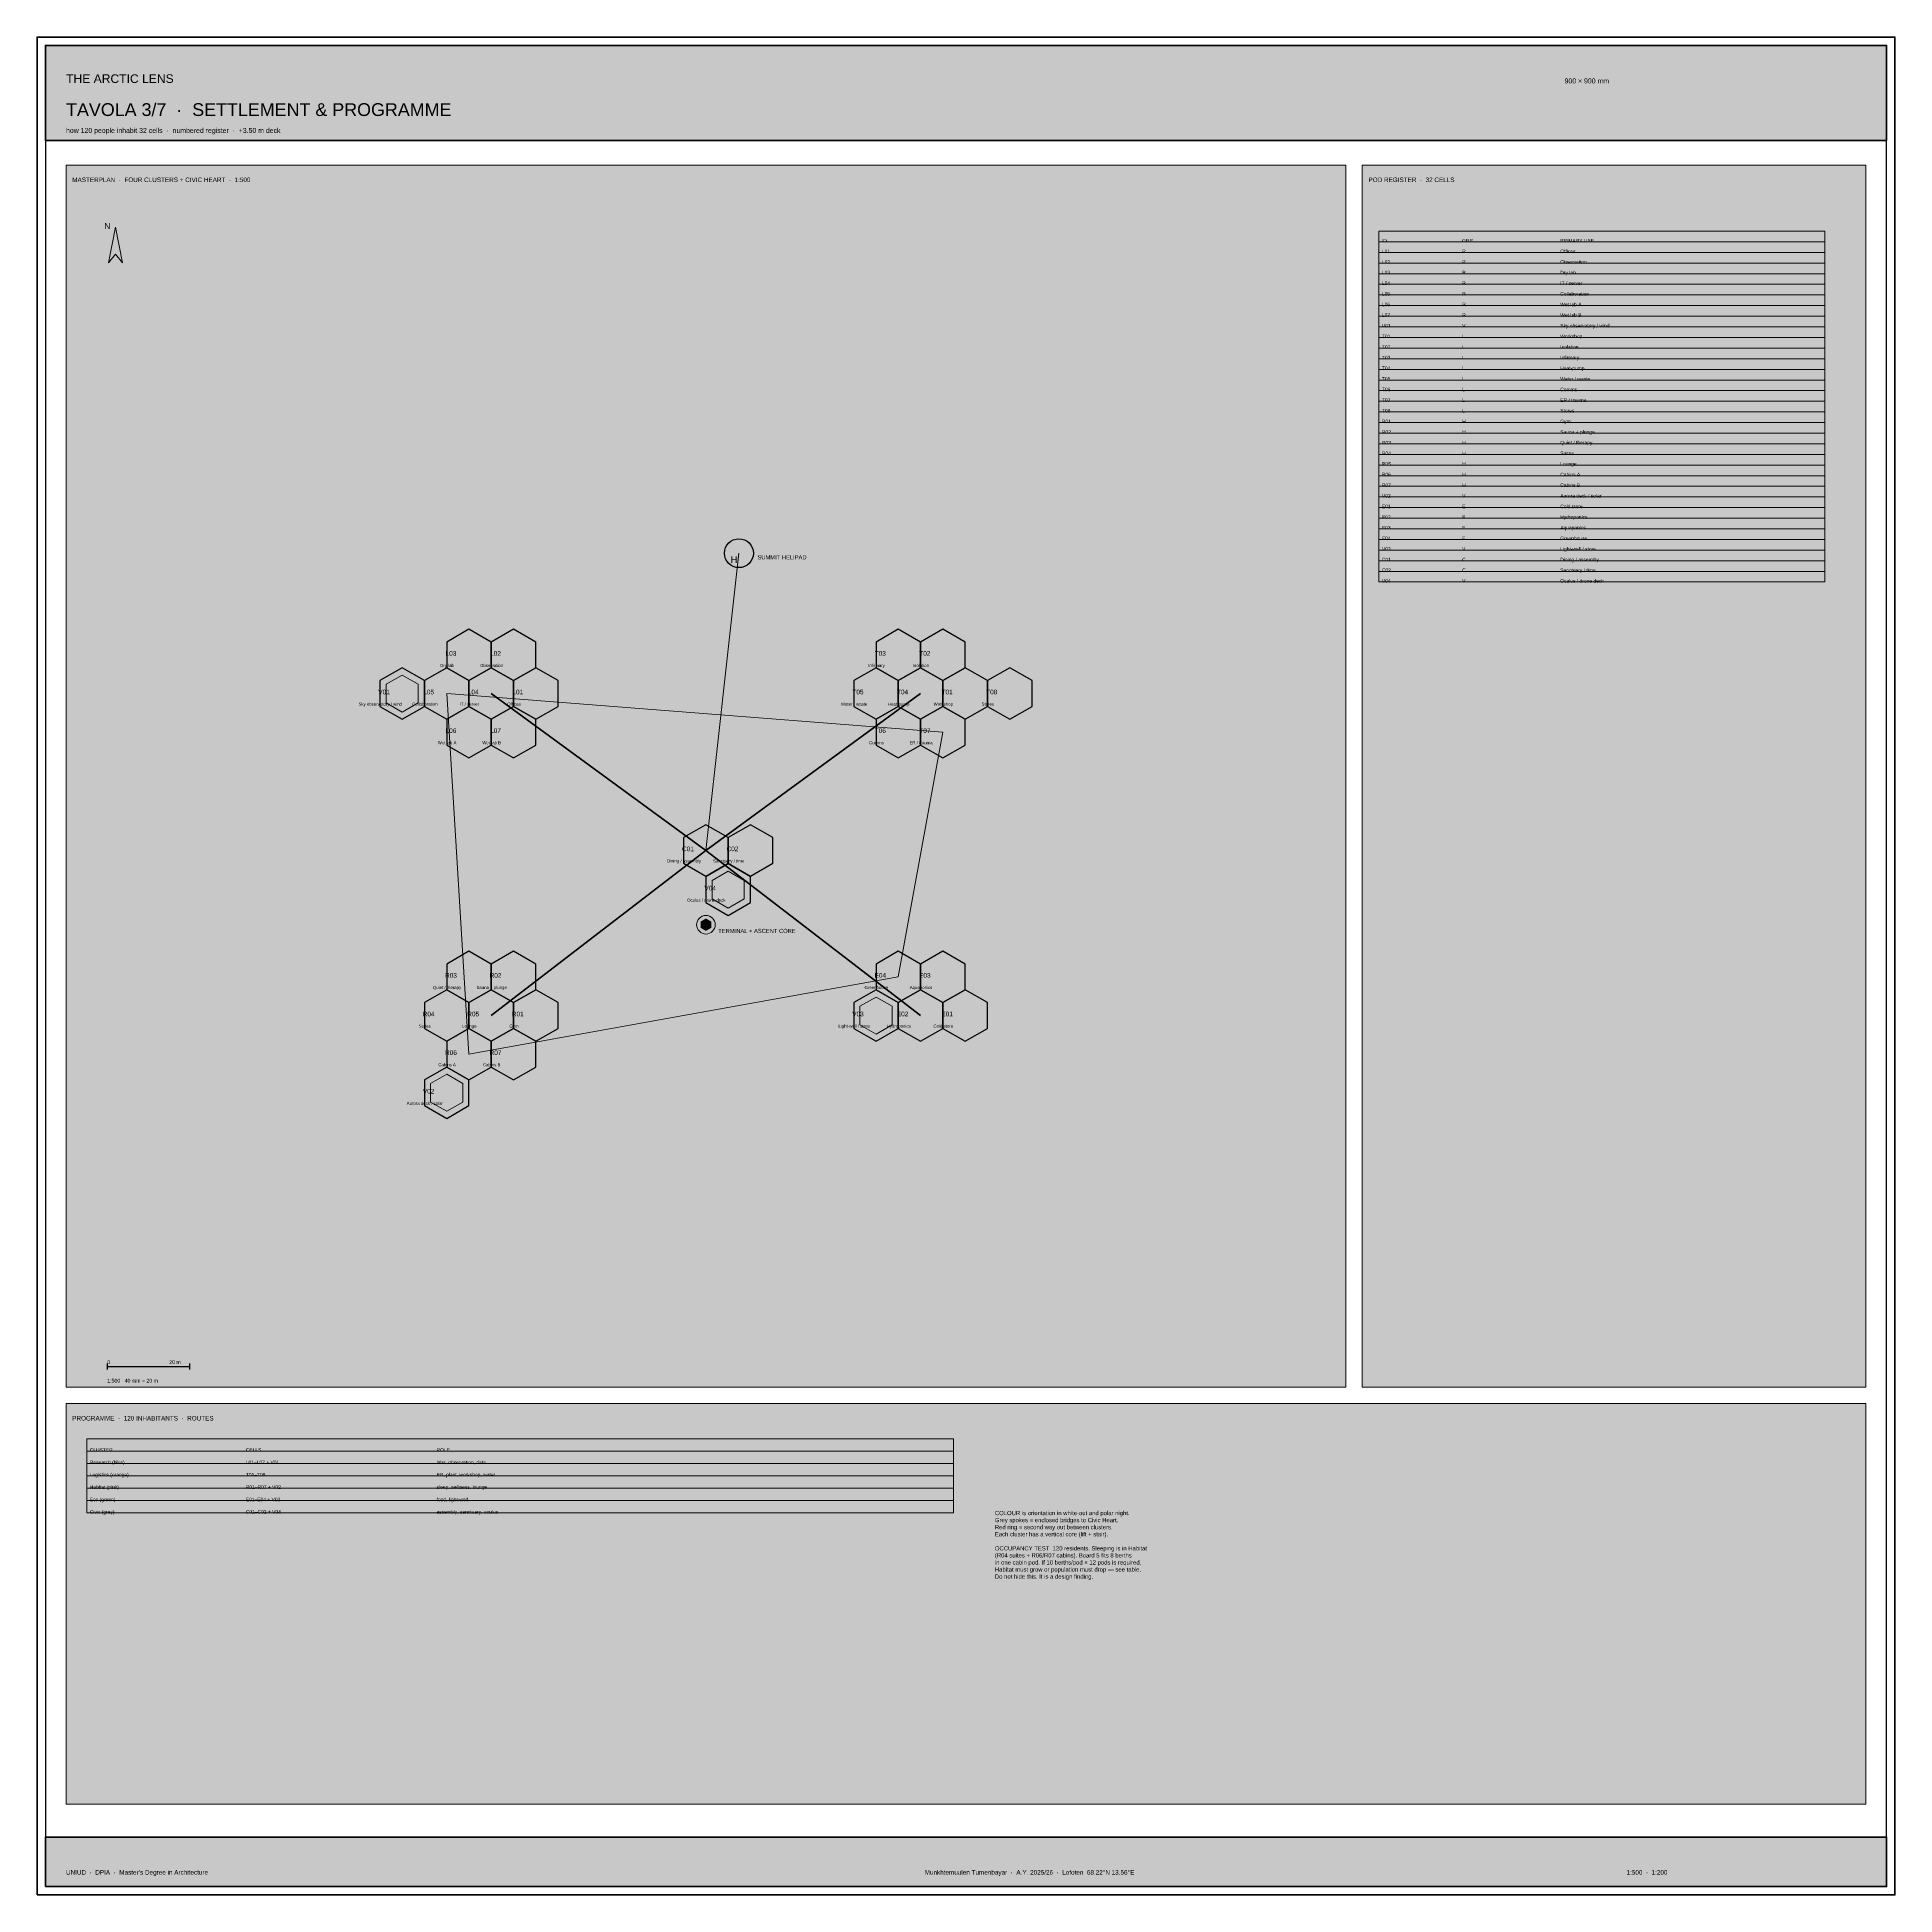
# Model space of a CAD drawing. Header units: millimetres. Extents: x 0 to 4200, y -1100 to 900.
# Drawn here: x 2200 to 3100, y 0 to 900 of the extents above; entities that cross this region are included whole.
import ezdxf

# ---------------------------------------------------------------- set-up
doc = ezdxf.new("R2010")
doc.units = ezdxf.units.MM
for name, color, linetype, lineweight, true_color in [('A-ANNO', 7, 'Continuous', 18, 0x20242a), ('A-DIM', 7, 'Continuous', 13, 0x5a626c), ('A-HATCH', 7, 'Continuous', 9, 0xb4bac0), ('A-SHEET', 7, 'Continuous', 50, 0x142030), ('A-TABLE', 7, 'Continuous', 13, 0x20242a), ('A-TITL', 7, 'Continuous', 35, 0x142030), ('A-WALL', 7, 'Continuous', 40, 0x20242a), ('C-AIR', 7, 'Continuous', 25, 0xc83c78), ('P-C', 7, 'Continuous', 25, 0xa0a5aa), ('P-E', 7, 'Continuous', 25, 0xaac346), ('P-H', 7, 'Continuous', 25, 0xe682aa), ('P-L', 7, 'Continuous', 25, 0xe88c32), ('P-R', 7, 'Continuous', 25, 0x4691d2), ('P-V', 7, 'Continuous', 25, 0xebaa2d)]:
    doc.layers.add(name, color=color, linetype=linetype, lineweight=lineweight, true_color=true_color)
doc.styles.add('ANNO', font='Arial.ttf')
doc.styles.add('TITLE', font='Arial.ttf')

msp = doc.modelspace()

# ---------------------------------------------------------------- hatches: boundary and pattern name
at = {"layer": 'A-HATCH', "true_color": 0x142030}
h = msp.add_hatch(color=7, dxfattribs=at)
h.dxf.hatch_style = 1
h.paths.add_polyline_path([(2204, 850), (3096, 850), (3096, 896), (2204, 896)])
at = {"layer": 'A-HATCH', "true_color": 0xfcfdfe}
h = msp.add_hatch(color=7, dxfattribs=at)
h.dxf.hatch_style = 1
h.paths.add_polyline_path([(2214, 246), (2834, 246), (2834, 838), (2214, 838)])
h = msp.add_hatch(color=7, dxfattribs=at)
h.dxf.hatch_style = 1
h.paths.add_polyline_path([(2842, 246), (3086, 246), (3086, 838), (2842, 838)])
at = {"layer": 'A-HATCH', "true_color": 0x142030}
h = msp.add_hatch(color=7, dxfattribs=at)
h.dxf.hatch_style = 1
h.paths.add_polyline_path([(2238, 808), (2234.64, 790.6), (2238, 794.8)])
h = msp.add_hatch(color=7, dxfattribs=at)
h.dxf.hatch_style = 1
h.paths.add_polyline_path([(2850, 800.85), (3066, 800.85), (3066, 806), (2850, 806)])
at = {"layer": 'A-HATCH', "true_color": 0xffffff}
h = msp.add_hatch(color=7, dxfattribs=at)
h.dxf.hatch_style = 1
h.paths.add_polyline_path([(2850, 795.7), (3066, 795.7), (3066, 800.85), (2850, 800.85)])
at = {"layer": 'A-HATCH', "true_color": 0xf5ecd6}
h = msp.add_hatch(color=7, dxfattribs=at)
h.dxf.hatch_style = 1
h.paths.add_polyline_path([(2850, 790.55), (3066, 790.55), (3066, 795.7), (2850, 795.7)])
at = {"layer": 'A-HATCH', "true_color": 0xffffff}
h = msp.add_hatch(color=7, dxfattribs=at)
h.dxf.hatch_style = 1
h.paths.add_polyline_path([(2850, 785.4), (3066, 785.4), (3066, 790.55), (2850, 790.55)])
at = {"layer": 'A-HATCH', "true_color": 0xf5ecd6}
h = msp.add_hatch(color=7, dxfattribs=at)
h.dxf.hatch_style = 1
h.paths.add_polyline_path([(2850, 780.25), (3066, 780.25), (3066, 785.4), (2850, 785.4)])
at = {"layer": 'A-HATCH', "true_color": 0xffffff}
h = msp.add_hatch(color=7, dxfattribs=at)
h.dxf.hatch_style = 1
h.paths.add_polyline_path([(2850, 775.1), (3066, 775.1), (3066, 780.25), (2850, 780.25)])
at = {"layer": 'A-HATCH', "true_color": 0xf5ecd6}
h = msp.add_hatch(color=7, dxfattribs=at)
h.dxf.hatch_style = 1
h.paths.add_polyline_path([(2850, 769.95), (3066, 769.95), (3066, 775.1), (2850, 775.1)])
at = {"layer": 'A-HATCH', "true_color": 0xffffff}
h = msp.add_hatch(color=7, dxfattribs=at)
h.dxf.hatch_style = 1
h.paths.add_polyline_path([(2850, 764.8), (3066, 764.8), (3066, 769.95), (2850, 769.95)])
at = {"layer": 'A-HATCH', "true_color": 0xf5ecd6}
h = msp.add_hatch(color=7, dxfattribs=at)
h.dxf.hatch_style = 1
h.paths.add_polyline_path([(2850, 759.65), (3066, 759.65), (3066, 764.8), (2850, 764.8)])
at = {"layer": 'A-HATCH', "true_color": 0xffffff}
h = msp.add_hatch(color=7, dxfattribs=at)
h.dxf.hatch_style = 1
h.paths.add_polyline_path([(2850, 754.5), (3066, 754.5), (3066, 759.65), (2850, 759.65)])
at = {"layer": 'A-HATCH', "true_color": 0xf5ecd6}
h = msp.add_hatch(color=7, dxfattribs=at)
h.dxf.hatch_style = 1
h.paths.add_polyline_path([(2850, 749.35), (3066, 749.35), (3066, 754.5), (2850, 754.5)])
at = {"layer": 'A-HATCH', "true_color": 0xffffff}
h = msp.add_hatch(color=7, dxfattribs=at)
h.dxf.hatch_style = 1
h.paths.add_polyline_path([(2850, 744.2), (3066, 744.2), (3066, 749.35), (2850, 749.35)])
at = {"layer": 'A-HATCH', "true_color": 0xf5ecd6}
h = msp.add_hatch(color=7, dxfattribs=at)
h.dxf.hatch_style = 1
h.paths.add_polyline_path([(2850, 739.05), (3066, 739.05), (3066, 744.2), (2850, 744.2)])
at = {"layer": 'A-HATCH', "true_color": 0xffffff}
h = msp.add_hatch(color=7, dxfattribs=at)
h.dxf.hatch_style = 1
h.paths.add_polyline_path([(2850, 733.9), (3066, 733.9), (3066, 739.05), (2850, 739.05)])
at = {"layer": 'A-HATCH', "true_color": 0xf5ecd6}
h = msp.add_hatch(color=7, dxfattribs=at)
h.dxf.hatch_style = 1
h.paths.add_polyline_path([(2850, 728.75), (3066, 728.75), (3066, 733.9), (2850, 733.9)])
at = {"layer": 'A-HATCH', "true_color": 0xffffff}
h = msp.add_hatch(color=7, dxfattribs=at)
h.dxf.hatch_style = 1
h.paths.add_polyline_path([(2850, 723.6), (3066, 723.6), (3066, 728.75), (2850, 728.75)])
at = {"layer": 'A-HATCH', "true_color": 0xf5ecd6}
h = msp.add_hatch(color=7, dxfattribs=at)
h.dxf.hatch_style = 1
h.paths.add_polyline_path([(2850, 718.45), (3066, 718.45), (3066, 723.6), (2850, 723.6)])
at = {"layer": 'A-HATCH', "true_color": 0xffffff}
h = msp.add_hatch(color=7, dxfattribs=at)
h.dxf.hatch_style = 1
h.paths.add_polyline_path([(2850, 713.3), (3066, 713.3), (3066, 718.45), (2850, 718.45)])
at = {"layer": 'A-HATCH', "true_color": 0xf5ecd6}
h = msp.add_hatch(color=7, dxfattribs=at)
h.dxf.hatch_style = 1
h.paths.add_polyline_path([(2850, 708.15), (3066, 708.15), (3066, 713.3), (2850, 713.3)])
at = {"layer": 'A-HATCH', "true_color": 0xffffff}
h = msp.add_hatch(color=7, dxfattribs=at)
h.dxf.hatch_style = 1
h.paths.add_polyline_path([(2850, 703), (3066, 703), (3066, 708.15), (2850, 708.15)])
at = {"layer": 'A-HATCH', "true_color": 0xf5ecd6}
h = msp.add_hatch(color=7, dxfattribs=at)
h.dxf.hatch_style = 1
h.paths.add_polyline_path([(2850, 697.85), (3066, 697.85), (3066, 703), (2850, 703)])
at = {"layer": 'A-HATCH', "true_color": 0xffffff}
h = msp.add_hatch(color=7, dxfattribs=at)
h.dxf.hatch_style = 1
h.paths.add_polyline_path([(2850, 692.7), (3066, 692.7), (3066, 697.85), (2850, 697.85)])
at = {"layer": 'A-HATCH', "true_color": 0xf5ecd6}
h = msp.add_hatch(color=7, dxfattribs=at)
h.dxf.hatch_style = 1
h.paths.add_polyline_path([(2850, 687.55), (3066, 687.55), (3066, 692.7), (2850, 692.7)])
at = {"layer": 'A-HATCH', "true_color": 0xffffff}
h = msp.add_hatch(color=7, dxfattribs=at)
h.dxf.hatch_style = 1
h.paths.add_polyline_path([(2850, 682.4), (3066, 682.4), (3066, 687.55), (2850, 687.55)])
at = {"layer": 'A-HATCH', "true_color": 0xf5ecd6}
h = msp.add_hatch(color=7, dxfattribs=at)
h.dxf.hatch_style = 1
h.paths.add_polyline_path([(2850, 677.25), (3066, 677.25), (3066, 682.4), (2850, 682.4)])
at = {"layer": 'A-HATCH', "true_color": 0xffffff}
h = msp.add_hatch(color=7, dxfattribs=at)
h.dxf.hatch_style = 1
h.paths.add_polyline_path([(2850, 672.1), (3066, 672.1), (3066, 677.25), (2850, 677.25)])
at = {"layer": 'A-HATCH', "true_color": 0xf5ecd6}
h = msp.add_hatch(color=7, dxfattribs=at)
h.dxf.hatch_style = 1
h.paths.add_polyline_path([(2850, 666.95), (3066, 666.95), (3066, 672.1), (2850, 672.1)])
at = {"layer": 'A-HATCH', "true_color": 0xffffff}
h = msp.add_hatch(color=7, dxfattribs=at)
h.dxf.hatch_style = 1
h.paths.add_polyline_path([(2850, 661.8), (3066, 661.8), (3066, 666.95), (2850, 666.95)])
at = {"layer": 'A-HATCH', "true_color": 0xf5ecd6}
h = msp.add_hatch(color=7, dxfattribs=at)
h.dxf.hatch_style = 1
h.paths.add_polyline_path([(2850, 656.65), (3066, 656.65), (3066, 661.8), (2850, 661.8)])
at = {"layer": 'A-HATCH', "true_color": 0xffffff}
h = msp.add_hatch(color=7, dxfattribs=at)
h.dxf.hatch_style = 1
h.paths.add_polyline_path([(2850, 651.5), (3066, 651.5), (3066, 656.65), (2850, 656.65)])
at = {"layer": 'A-HATCH', "true_color": 0xf5ecd6}
h = msp.add_hatch(color=7, dxfattribs=at)
h.dxf.hatch_style = 1
h.paths.add_polyline_path([(2850, 646.35), (3066, 646.35), (3066, 651.5), (2850, 651.5)])
at = {"layer": 'A-HATCH', "true_color": 0xffffff}
h = msp.add_hatch(color=7, dxfattribs=at)
h.dxf.hatch_style = 1
h.paths.add_polyline_path([(2850, 641.2), (3066, 641.2), (3066, 646.35), (2850, 646.35)])
at = {"layer": 'A-HATCH', "true_color": 0xf5ecd6}
h = msp.add_hatch(color=7, dxfattribs=at)
h.dxf.hatch_style = 1
h.paths.add_polyline_path([(2850, 636.05), (3066, 636.05), (3066, 641.2), (2850, 641.2)])
at = {"layer": 'A-HATCH', "true_color": 0xabcdea}
h = msp.add_hatch(color=7, dxfattribs=at)
h.dxf.hatch_style = 1
h.paths.add_polyline_path([(2420, 606.94), (2409.2, 613.18), (2398.4, 606.94), (2398.4, 594.47), (2409.2, 588.24), (2420, 594.47)])
h = msp.add_hatch(color=7, dxfattribs=at)
h.dxf.hatch_style = 1
h.paths.add_polyline_path([(2441.6, 606.94), (2430.8, 613.18), (2420, 606.94), (2420, 594.47), (2430.8, 588.24), (2441.6, 594.47)])
at = {"layer": 'A-HATCH', "true_color": 0xf4cba2}
h = msp.add_hatch(color=7, dxfattribs=at)
h.dxf.hatch_style = 1
h.paths.add_polyline_path([(2628, 606.94), (2617.2, 613.18), (2606.4, 606.94), (2606.4, 594.47), (2617.2, 588.24), (2628, 594.47)])
h = msp.add_hatch(color=7, dxfattribs=at)
h.dxf.hatch_style = 1
h.paths.add_polyline_path([(2649.6, 606.94), (2638.8, 613.18), (2628, 606.94), (2628, 594.47), (2638.8, 588.24), (2649.6, 594.47)])
at = {"layer": 'A-HATCH', "true_color": 0xf6d8a0}
h = msp.add_hatch(color=7, dxfattribs=at)
h.dxf.hatch_style = 1
h.paths.add_polyline_path([(2387.6, 588.24), (2376.8, 594.47), (2366, 588.24), (2366, 575.76), (2376.8, 569.53), (2387.6, 575.76)])
at = {"layer": 'A-HATCH', "true_color": 0xabcdea}
h = msp.add_hatch(color=7, dxfattribs=at)
h.dxf.hatch_style = 1
h.paths.add_polyline_path([(2409.2, 588.24), (2398.4, 594.47), (2387.6, 588.24), (2387.6, 575.76), (2398.4, 569.53), (2409.2, 575.76)])
h = msp.add_hatch(color=7, dxfattribs=at)
h.dxf.hatch_style = 1
h.paths.add_polyline_path([(2430.8, 588.24), (2420, 594.47), (2409.2, 588.24), (2409.2, 575.76), (2420, 569.53), (2430.8, 575.76)])
h = msp.add_hatch(color=7, dxfattribs=at)
h.dxf.hatch_style = 1
h.paths.add_polyline_path([(2452.4, 588.24), (2441.6, 594.47), (2430.8, 588.24), (2430.8, 575.76), (2441.6, 569.53), (2452.4, 575.76)])
at = {"layer": 'A-HATCH', "true_color": 0xf4cba2}
h = msp.add_hatch(color=7, dxfattribs=at)
h.dxf.hatch_style = 1
h.paths.add_polyline_path([(2617.2, 588.24), (2606.4, 594.47), (2595.6, 588.24), (2595.6, 575.76), (2606.4, 569.53), (2617.2, 575.76)])
h = msp.add_hatch(color=7, dxfattribs=at)
h.dxf.hatch_style = 1
h.paths.add_polyline_path([(2638.8, 588.24), (2628, 594.47), (2617.2, 588.24), (2617.2, 575.76), (2628, 569.53), (2638.8, 575.76)])
h = msp.add_hatch(color=7, dxfattribs=at)
h.dxf.hatch_style = 1
h.paths.add_polyline_path([(2660.4, 588.24), (2649.6, 594.47), (2638.8, 588.24), (2638.8, 575.76), (2649.6, 569.53), (2660.4, 575.76)])
h = msp.add_hatch(color=7, dxfattribs=at)
h.dxf.hatch_style = 1
h.paths.add_polyline_path([(2682, 588.24), (2671.2, 594.47), (2660.4, 588.24), (2660.4, 575.76), (2671.2, 569.53), (2682, 575.76)])
at = {"layer": 'A-HATCH', "true_color": 0xabcdea}
h = msp.add_hatch(color=7, dxfattribs=at)
h.dxf.hatch_style = 1
h.paths.add_polyline_path([(2420, 569.53), (2409.2, 575.76), (2398.4, 569.53), (2398.4, 557.06), (2409.2, 550.82), (2420, 557.06)])
h = msp.add_hatch(color=7, dxfattribs=at)
h.dxf.hatch_style = 1
h.paths.add_polyline_path([(2441.6, 569.53), (2430.8, 575.76), (2420, 569.53), (2420, 557.06), (2430.8, 550.82), (2441.6, 557.06)])
at = {"layer": 'A-HATCH', "true_color": 0xf4cba2}
h = msp.add_hatch(color=7, dxfattribs=at)
h.dxf.hatch_style = 1
h.paths.add_polyline_path([(2628, 569.53), (2617.2, 575.76), (2606.4, 569.53), (2606.4, 557.06), (2617.2, 550.82), (2628, 557.06)])
h = msp.add_hatch(color=7, dxfattribs=at)
h.dxf.hatch_style = 1
h.paths.add_polyline_path([(2649.6, 569.53), (2638.8, 575.76), (2628, 569.53), (2628, 557.06), (2638.8, 550.82), (2649.6, 557.06)])
at = {"layer": 'A-HATCH', "true_color": 0xd4d6d8}
h = msp.add_hatch(color=7, dxfattribs=at)
h.dxf.hatch_style = 1
h.paths.add_polyline_path([(2534.8, 512.24), (2524, 518.47), (2513.2, 512.24), (2513.2, 499.76), (2524, 493.53), (2534.8, 499.76)])
h = msp.add_hatch(color=7, dxfattribs=at)
h.dxf.hatch_style = 1
h.paths.add_polyline_path([(2556.4, 512.24), (2545.6, 518.47), (2534.8, 512.24), (2534.8, 499.76), (2545.6, 493.53), (2556.4, 499.76)])
at = {"layer": 'A-HATCH', "true_color": 0xf6d8a0}
h = msp.add_hatch(color=7, dxfattribs=at)
h.dxf.hatch_style = 1
h.paths.add_polyline_path([(2545.6, 493.23), (2534.8, 499.46), (2524, 493.23), (2524, 480.76), (2534.8, 474.52), (2545.6, 480.76)])
at = {"layer": 'A-HATCH', "true_color": 0x142030}
h = msp.add_hatch(color=7, dxfattribs=at)
h.dxf.hatch_style = 1
h.paths.add_polyline_path([(2526.6, 471.5), (2524, 473), (2521.4, 471.5), (2521.4, 468.5), (2524, 467), (2526.6, 468.5), (2526.6, 471.5), (2524, 473)])
at = {"layer": 'A-HATCH', "true_color": 0xf3c6d8}
h = msp.add_hatch(color=7, dxfattribs=at)
h.dxf.hatch_style = 1
h.paths.add_polyline_path([(2420, 450.94), (2409.2, 457.18), (2398.4, 450.94), (2398.4, 438.47), (2409.2, 432.24), (2420, 438.47)])
h = msp.add_hatch(color=7, dxfattribs=at)
h.dxf.hatch_style = 1
h.paths.add_polyline_path([(2441.6, 450.94), (2430.8, 457.18), (2420, 450.94), (2420, 438.47), (2430.8, 432.24), (2441.6, 438.47)])
at = {"layer": 'A-HATCH', "true_color": 0xd8e4ab}
h = msp.add_hatch(color=7, dxfattribs=at)
h.dxf.hatch_style = 1
h.paths.add_polyline_path([(2628, 450.94), (2617.2, 457.18), (2606.4, 450.94), (2606.4, 438.47), (2617.2, 432.24), (2628, 438.47)])
h = msp.add_hatch(color=7, dxfattribs=at)
h.dxf.hatch_style = 1
h.paths.add_polyline_path([(2649.6, 450.94), (2638.8, 457.18), (2628, 450.94), (2628, 438.47), (2638.8, 432.24), (2649.6, 438.47)])
at = {"layer": 'A-HATCH', "true_color": 0xf3c6d8}
h = msp.add_hatch(color=7, dxfattribs=at)
h.dxf.hatch_style = 1
h.paths.add_polyline_path([(2409.2, 432.24), (2398.4, 438.47), (2387.6, 432.24), (2387.6, 419.76), (2398.4, 413.53), (2409.2, 419.76)])
h = msp.add_hatch(color=7, dxfattribs=at)
h.dxf.hatch_style = 1
h.paths.add_polyline_path([(2430.8, 432.24), (2420, 438.47), (2409.2, 432.24), (2409.2, 419.76), (2420, 413.53), (2430.8, 419.76)])
h = msp.add_hatch(color=7, dxfattribs=at)
h.dxf.hatch_style = 1
h.paths.add_polyline_path([(2452.4, 432.24), (2441.6, 438.47), (2430.8, 432.24), (2430.8, 419.76), (2441.6, 413.53), (2452.4, 419.76)])
at = {"layer": 'A-HATCH', "true_color": 0xf6d8a0}
h = msp.add_hatch(color=7, dxfattribs=at)
h.dxf.hatch_style = 1
h.paths.add_polyline_path([(2617.2, 432.24), (2606.4, 438.47), (2595.6, 432.24), (2595.6, 419.76), (2606.4, 413.53), (2617.2, 419.76)])
at = {"layer": 'A-HATCH', "true_color": 0xd8e4ab}
h = msp.add_hatch(color=7, dxfattribs=at)
h.dxf.hatch_style = 1
h.paths.add_polyline_path([(2638.8, 432.24), (2628, 438.47), (2617.2, 432.24), (2617.2, 419.76), (2628, 413.53), (2638.8, 419.76)])
h = msp.add_hatch(color=7, dxfattribs=at)
h.dxf.hatch_style = 1
h.paths.add_polyline_path([(2660.4, 432.24), (2649.6, 438.47), (2638.8, 432.24), (2638.8, 419.76), (2649.6, 413.53), (2660.4, 419.76)])
at = {"layer": 'A-HATCH', "true_color": 0xf3c6d8}
h = msp.add_hatch(color=7, dxfattribs=at)
h.dxf.hatch_style = 1
h.paths.add_polyline_path([(2420, 413.53), (2409.2, 419.76), (2398.4, 413.53), (2398.4, 401.06), (2409.2, 394.82), (2420, 401.06)])
h = msp.add_hatch(color=7, dxfattribs=at)
h.dxf.hatch_style = 1
h.paths.add_polyline_path([(2441.6, 413.53), (2430.8, 419.76), (2420, 413.53), (2420, 401.06), (2430.8, 394.82), (2441.6, 401.06)])
at = {"layer": 'A-HATCH', "true_color": 0xf6d8a0}
h = msp.add_hatch(color=7, dxfattribs=at)
h.dxf.hatch_style = 1
h.paths.add_polyline_path([(2409.2, 394.82), (2398.4, 401.06), (2387.6, 394.82), (2387.6, 382.35), (2398.4, 376.12), (2409.2, 382.35)])
at = {"layer": 'A-HATCH', "true_color": 0xfcfdfe}
h = msp.add_hatch(color=7, dxfattribs=at)
h.dxf.hatch_style = 1
h.paths.add_polyline_path([(2214, 44), (3086, 44), (3086, 238), (2214, 238)])
at = {"layer": 'A-HATCH', "true_color": 0x142030}
h = msp.add_hatch(color=7, dxfattribs=at)
h.dxf.hatch_style = 1
h.paths.add_polyline_path([(2224, 215), (2644, 215), (2644, 221), (2224, 221)])
at = {"layer": 'A-HATCH', "true_color": 0xffffff}
h = msp.add_hatch(color=7, dxfattribs=at)
h.dxf.hatch_style = 1
h.paths.add_polyline_path([(2224, 209), (2644, 209), (2644, 215), (2224, 215)])
at = {"layer": 'A-HATCH', "true_color": 0xf5ecd6}
h = msp.add_hatch(color=7, dxfattribs=at)
h.dxf.hatch_style = 1
h.paths.add_polyline_path([(2224, 203), (2644, 203), (2644, 209), (2224, 209)])
at = {"layer": 'A-HATCH', "true_color": 0xffffff}
h = msp.add_hatch(color=7, dxfattribs=at)
h.dxf.hatch_style = 1
h.paths.add_polyline_path([(2224, 197), (2644, 197), (2644, 203), (2224, 203)])
at = {"layer": 'A-HATCH', "true_color": 0xf5ecd6}
h = msp.add_hatch(color=7, dxfattribs=at)
h.dxf.hatch_style = 1
h.paths.add_polyline_path([(2224, 191), (2644, 191), (2644, 197), (2224, 197)])
at = {"layer": 'A-HATCH', "true_color": 0xffffff}
h = msp.add_hatch(color=7, dxfattribs=at)
h.dxf.hatch_style = 1
h.paths.add_polyline_path([(2224, 185), (2644, 185), (2644, 191), (2224, 191)])
at = {"layer": 'A-HATCH', "true_color": 0x142030}
h = msp.add_hatch(color=7, dxfattribs=at)
h.dxf.hatch_style = 1
h.paths.add_polyline_path([(2204, 4), (3096, 4), (3096, 28), (2204, 28)])

# ---------------------------------------------------------------- linework, layer by layer
at = {"layer": 'A-ANNO', "lineweight": 20, "true_color": 0x142030}
msp.add_lwpolyline([(2238, 808), (2234.64, 790.6), (2238, 794.8), (2241.36, 790.6)], close=True, dxfattribs=at)
at = {"layer": 'A-ANNO', "true_color": 0x142030}
msp.add_circle((2524, 470), 4.5, dxfattribs=at)
at = {"layer": 'A-DIM', "lineweight": 25, "true_color": 0x20242a}
for p, q in [((2234, 254.5), (2234, 257.5)), ((2234, 256), (2274, 256)), ((2274, 254.5), (2274, 257.5))]:
    msp.add_line(p, q, dxfattribs=at)
at = {"layer": 'A-SHEET', "lineweight": 70, "true_color": 0x142030}
msp.add_lwpolyline([(2200, 0), (3100, 0), (3100, 900), (2200, 900)], close=True, dxfattribs=at)
at = {"layer": 'A-SHEET', "lineweight": 25, "true_color": 0x142030}
msp.add_lwpolyline([(2204, 4), (3096, 4), (3096, 896), (2204, 896)], close=True, dxfattribs=at)
at = {"layer": 'A-SHEET', "lineweight": 13, "true_color": 0xb4bac0}
for points in [[(2214, 246), (2834, 246), (2834, 838), (2214, 838)], [(2842, 246), (3086, 246), (3086, 838), (2842, 838)], [(2214, 44), (3086, 44), (3086, 238), (2214, 238)]]:
    msp.add_lwpolyline(points, close=True, dxfattribs=at)
at = {"layer": 'A-SHEET', "lineweight": 9, "true_color": 0xb4bac0}
for points in [[(2850, 800.85), (3066, 800.85), (3066, 806), (2850, 806)], [(2850, 795.7), (3066, 795.7), (3066, 800.85), (2850, 800.85)], [(2850, 790.55), (3066, 790.55), (3066, 795.7), (2850, 795.7)], [(2850, 785.4), (3066, 785.4), (3066, 790.55), (2850, 790.55)], [(2850, 780.25), (3066, 780.25), (3066, 785.4), (2850, 785.4)], [(2850, 775.1), (3066, 775.1), (3066, 780.25), (2850, 780.25)], [(2850, 769.95), (3066, 769.95), (3066, 775.1), (2850, 775.1)], [(2850, 764.8), (3066, 764.8), (3066, 769.95), (2850, 769.95)], [(2850, 759.65), (3066, 759.65), (3066, 764.8), (2850, 764.8)], [(2850, 754.5), (3066, 754.5), (3066, 759.65), (2850, 759.65)], [(2850, 749.35), (3066, 749.35), (3066, 754.5), (2850, 754.5)], [(2850, 744.2), (3066, 744.2), (3066, 749.35), (2850, 749.35)], [(2850, 739.05), (3066, 739.05), (3066, 744.2), (2850, 744.2)], [(2850, 733.9), (3066, 733.9), (3066, 739.05), (2850, 739.05)], [(2850, 728.75), (3066, 728.75), (3066, 733.9), (2850, 733.9)], [(2850, 723.6), (3066, 723.6), (3066, 728.75), (2850, 728.75)], [(2850, 718.45), (3066, 718.45), (3066, 723.6), (2850, 723.6)], [(2850, 713.3), (3066, 713.3), (3066, 718.45), (2850, 718.45)], [(2850, 708.15), (3066, 708.15), (3066, 713.3), (2850, 713.3)], [(2850, 703), (3066, 703), (3066, 708.15), (2850, 708.15)], [(2850, 697.85), (3066, 697.85), (3066, 703), (2850, 703)], [(2850, 692.7), (3066, 692.7), (3066, 697.85), (2850, 697.85)], [(2850, 687.55), (3066, 687.55), (3066, 692.7), (2850, 692.7)], [(2850, 682.4), (3066, 682.4), (3066, 687.55), (2850, 687.55)], [(2850, 677.25), (3066, 677.25), (3066, 682.4), (2850, 682.4)], [(2850, 672.1), (3066, 672.1), (3066, 677.25), (2850, 677.25)], [(2850, 666.95), (3066, 666.95), (3066, 672.1), (2850, 672.1)], [(2850, 661.8), (3066, 661.8), (3066, 666.95), (2850, 666.95)], [(2850, 656.65), (3066, 656.65), (3066, 661.8), (2850, 661.8)], [(2850, 651.5), (3066, 651.5), (3066, 656.65), (2850, 656.65)], [(2850, 646.35), (3066, 646.35), (3066, 651.5), (2850, 651.5)], [(2850, 641.2), (3066, 641.2), (3066, 646.35), (2850, 646.35)], [(2850, 636.05), (3066, 636.05), (3066, 641.2), (2850, 641.2)], [(2224, 215), (2644, 215), (2644, 221), (2224, 221)], [(2224, 209), (2644, 209), (2644, 215), (2224, 215)], [(2224, 203), (2644, 203), (2644, 209), (2224, 209)], [(2224, 197), (2644, 197), (2644, 203), (2224, 203)], [(2224, 191), (2644, 191), (2644, 197), (2224, 197)], [(2224, 185), (2644, 185), (2644, 191), (2224, 191)]]:
    msp.add_lwpolyline(points, close=True, dxfattribs=at)
at = {"layer": 'A-TITL'}
for points in [[(2204, 850), (3096, 850), (3096, 896), (2204, 896)], [(2204, 4), (3096, 4), (3096, 28), (2204, 28)]]:
    msp.add_lwpolyline(points, close=True, dxfattribs=at)
at = {"layer": 'A-WALL', "lineweight": 40, "true_color": 0x5a646e}
for q in [(2420, 582), (2628, 582), (2420, 426), (2628, 426)]:
    msp.add_line((2524, 506), q, dxfattribs=at)
at = {"layer": 'C-AIR', "lineweight": 13, "true_color": 0xd23737}
msp.add_line((2540, 650), (2524, 506), dxfattribs=at)
at = {"layer": 'C-AIR', "true_color": 0xd23737}
msp.add_circle((2540, 650), 7, dxfattribs=at)
at = {"layer": 'P-C', "lineweight": 30, "true_color": 0xa0a5aa}
for points in [[(2534.8, 512.24), (2524, 518.47), (2513.2, 512.24), (2513.2, 499.76), (2524, 493.53), (2534.8, 499.76)], [(2556.4, 512.24), (2545.6, 518.47), (2534.8, 512.24), (2534.8, 499.76), (2545.6, 493.53), (2556.4, 499.76)]]:
    msp.add_lwpolyline(points, close=True, dxfattribs=at)
at = {"layer": 'P-E', "lineweight": 30, "true_color": 0xaac346}
for points in [[(2628, 450.94), (2617.2, 457.18), (2606.4, 450.94), (2606.4, 438.47), (2617.2, 432.24), (2628, 438.47)], [(2649.6, 450.94), (2638.8, 457.18), (2628, 450.94), (2628, 438.47), (2638.8, 432.24), (2649.6, 438.47)], [(2638.8, 432.24), (2628, 438.47), (2617.2, 432.24), (2617.2, 419.76), (2628, 413.53), (2638.8, 419.76)], [(2660.4, 432.24), (2649.6, 438.47), (2638.8, 432.24), (2638.8, 419.76), (2649.6, 413.53), (2660.4, 419.76)]]:
    msp.add_lwpolyline(points, close=True, dxfattribs=at)
at = {"layer": 'P-H', "lineweight": 30, "true_color": 0xe682aa}
for points in [[(2420, 450.94), (2409.2, 457.18), (2398.4, 450.94), (2398.4, 438.47), (2409.2, 432.24), (2420, 438.47)], [(2441.6, 450.94), (2430.8, 457.18), (2420, 450.94), (2420, 438.47), (2430.8, 432.24), (2441.6, 438.47)], [(2409.2, 432.24), (2398.4, 438.47), (2387.6, 432.24), (2387.6, 419.76), (2398.4, 413.53), (2409.2, 419.76)], [(2430.8, 432.24), (2420, 438.47), (2409.2, 432.24), (2409.2, 419.76), (2420, 413.53), (2430.8, 419.76)], [(2452.4, 432.24), (2441.6, 438.47), (2430.8, 432.24), (2430.8, 419.76), (2441.6, 413.53), (2452.4, 419.76)], [(2420, 413.53), (2409.2, 419.76), (2398.4, 413.53), (2398.4, 401.06), (2409.2, 394.82), (2420, 401.06)], [(2441.6, 413.53), (2430.8, 419.76), (2420, 413.53), (2420, 401.06), (2430.8, 394.82), (2441.6, 401.06)]]:
    msp.add_lwpolyline(points, close=True, dxfattribs=at)
at = {"layer": 'P-L', "lineweight": 30, "true_color": 0xe88c32}
for points in [[(2628, 606.94), (2617.2, 613.18), (2606.4, 606.94), (2606.4, 594.47), (2617.2, 588.24), (2628, 594.47)], [(2649.6, 606.94), (2638.8, 613.18), (2628, 606.94), (2628, 594.47), (2638.8, 588.24), (2649.6, 594.47)], [(2617.2, 588.24), (2606.4, 594.47), (2595.6, 588.24), (2595.6, 575.76), (2606.4, 569.53), (2617.2, 575.76)], [(2638.8, 588.24), (2628, 594.47), (2617.2, 588.24), (2617.2, 575.76), (2628, 569.53), (2638.8, 575.76)], [(2660.4, 588.24), (2649.6, 594.47), (2638.8, 588.24), (2638.8, 575.76), (2649.6, 569.53), (2660.4, 575.76)], [(2682, 588.24), (2671.2, 594.47), (2660.4, 588.24), (2660.4, 575.76), (2671.2, 569.53), (2682, 575.76)], [(2628, 569.53), (2617.2, 575.76), (2606.4, 569.53), (2606.4, 557.06), (2617.2, 550.82), (2628, 557.06)], [(2649.6, 569.53), (2638.8, 575.76), (2628, 569.53), (2628, 557.06), (2638.8, 550.82), (2649.6, 557.06)]]:
    msp.add_lwpolyline(points, close=True, dxfattribs=at)
at = {"layer": 'P-R', "lineweight": 30, "true_color": 0x4691d2}
for points in [[(2420, 606.94), (2409.2, 613.18), (2398.4, 606.94), (2398.4, 594.47), (2409.2, 588.24), (2420, 594.47)], [(2441.6, 606.94), (2430.8, 613.18), (2420, 606.94), (2420, 594.47), (2430.8, 588.24), (2441.6, 594.47)], [(2409.2, 588.24), (2398.4, 594.47), (2387.6, 588.24), (2387.6, 575.76), (2398.4, 569.53), (2409.2, 575.76)], [(2430.8, 588.24), (2420, 594.47), (2409.2, 588.24), (2409.2, 575.76), (2420, 569.53), (2430.8, 575.76)], [(2452.4, 588.24), (2441.6, 594.47), (2430.8, 588.24), (2430.8, 575.76), (2441.6, 569.53), (2452.4, 575.76)], [(2420, 569.53), (2409.2, 575.76), (2398.4, 569.53), (2398.4, 557.06), (2409.2, 550.82), (2420, 557.06)], [(2441.6, 569.53), (2430.8, 575.76), (2420, 569.53), (2420, 557.06), (2430.8, 550.82), (2441.6, 557.06)]]:
    msp.add_lwpolyline(points, close=True, dxfattribs=at)
at = {"layer": 'P-V', "lineweight": 25, "true_color": 0xebaa2d}
for points in [[(2387.6, 588.24), (2376.8, 594.47), (2366, 588.24), (2366, 575.76), (2376.8, 569.53), (2387.6, 575.76)], [(2545.6, 493.23), (2534.8, 499.46), (2524, 493.23), (2524, 480.76), (2534.8, 474.52), (2545.6, 480.76)], [(2617.2, 432.24), (2606.4, 438.47), (2595.6, 432.24), (2595.6, 419.76), (2606.4, 413.53), (2617.2, 419.76)], [(2409.2, 394.82), (2398.4, 401.06), (2387.6, 394.82), (2387.6, 382.35), (2398.4, 376.12), (2409.2, 382.35)]]:
    msp.add_lwpolyline(points, close=True, dxfattribs=at)
at = {"layer": 'P-V', "lineweight": 13, "true_color": 0xebaa2d}
for points in [[(2384.58, 586.49), (2376.8, 590.98), (2369.02, 586.49), (2369.02, 577.51), (2376.8, 573.02), (2384.58, 577.51)], [(2542.58, 491.48), (2534.8, 495.97), (2527.02, 491.48), (2527.02, 482.5), (2534.8, 478.01), (2542.58, 482.5)], [(2614.18, 430.49), (2606.4, 434.98), (2598.62, 430.49), (2598.62, 421.51), (2606.4, 417.02), (2614.18, 421.51)], [(2406.18, 393.08), (2398.4, 397.57), (2390.62, 393.08), (2390.62, 384.1), (2398.4, 379.61), (2406.18, 384.1)]]:
    msp.add_lwpolyline(points, close=True, dxfattribs=at)
at = {"layer": 'P-V', "lineweight": 20, "true_color": 0xd23737}
msp.add_lwpolyline([(2398.4, 582), (2638.8, 563.29), (2617.2, 444.71), (2409.2, 407.29)], close=True, dxfattribs=at)

# ---------------------------------------------------------------- texts
at = {"layer": 'A-ANNO', "color": 7, "true_color": 0x142030}
for s, insert, char_height, width, attachment_point, style in [('MASTERPLAN  ·  FOUR CLUSTERS + CIVIC HEART  ·  1:500', (2217, 832), 2.2, 614, 1, 'TITLE'), ('POD REGISTER  ·  32 CELLS', (2845, 832), 2.2, 238, 1, 'TITLE'), ('N', (2234, 810), 3, 12, 2, 'TITLE'), ('L03', (2400.47, 602.58), 2.245, 17.4591, 2, 'TITLE'), ('L02', (2422.07, 602.58), 2.245, 17.4591, 2, 'TITLE'), ('T03', (2608.47, 602.58), 2.245, 17.4591, 2, 'TITLE'), ('T02', (2630.07, 602.58), 2.245, 17.4591, 2, 'TITLE'), ('V01', (2368.07, 583.87), 2.245, 17.4591, 2, 'TITLE'), ('L05', (2389.67, 583.87), 2.245, 17.4591, 2, 'TITLE'), ('L04', (2411.27, 583.87), 2.245, 17.4591, 2, 'TITLE'), ('L01', (2432.87, 583.87), 2.245, 17.4591, 2, 'TITLE'), ('T05', (2597.67, 583.87), 2.245, 17.4591, 2, 'TITLE'), ('T04', (2619.27, 583.87), 2.245, 17.4591, 2, 'TITLE'), ('T01', (2640.87, 583.87), 2.245, 17.4591, 2, 'TITLE'), ('T08', (2662.47, 583.87), 2.245, 17.4591, 2, 'TITLE'), ('L06', (2400.47, 565.16), 2.245, 17.4591, 2, 'TITLE'), ('L07', (2422.07, 565.16), 2.245, 17.4591, 2, 'TITLE'), ('T06', (2608.47, 565.16), 2.245, 17.4591, 2, 'TITLE'), ('T07', (2630.07, 565.16), 2.245, 17.4591, 2, 'TITLE'), ('C01', (2515.27, 507.87), 2.245, 17.4591, 2, 'TITLE'), ('C02', (2536.87, 507.87), 2.245, 17.4591, 2, 'TITLE'), ('V04', (2526.07, 488.86), 2.245, 17.4591, 2, 'TITLE'), ('TERMINAL + ASCENT CORE', (2530, 468), 2, 70, 1, 'ANNO'), ('R03', (2400.47, 446.58), 2.245, 17.4591, 2, 'TITLE'), ('R02', (2422.07, 446.58), 2.245, 17.4591, 2, 'TITLE'), ('E04', (2608.47, 446.58), 2.245, 17.4591, 2, 'TITLE'), ('E03', (2630.07, 446.58), 2.245, 17.4591, 2, 'TITLE'), ('R04', (2389.67, 427.87), 2.245, 17.4591, 2, 'TITLE'), ('R05', (2411.27, 427.87), 2.245, 17.4591, 2, 'TITLE'), ('R01', (2432.87, 427.87), 2.245, 17.4591, 2, 'TITLE'), ('V03', (2597.67, 427.87), 2.245, 17.4591, 2, 'TITLE'), ('E02', (2619.27, 427.87), 2.245, 17.4591, 2, 'TITLE'), ('E01', (2640.87, 427.87), 2.245, 17.4591, 2, 'TITLE'), ('R06', (2400.47, 409.16), 2.245, 17.4591, 2, 'TITLE'), ('R07', (2422.07, 409.16), 2.245, 17.4591, 2, 'TITLE'), ('V02', (2389.67, 390.46), 2.245, 17.4591, 2, 'TITLE'), ('PROGRAMME  ·  120 INHABITANTS  ·  ROUTES', (2217, 232), 2.2, 866, 1, 'TITLE')]:
    msp.add_mtext(s, dxfattribs=dict(at, insert=insert, char_height=char_height, width=width, attachment_point=attachment_point, style=style))
at = {"layer": 'A-ANNO', "color": 7, "true_color": 0xd23737, "attachment_point": 1}
for s, insert, char_height, width, style in [('H', (2536, 648.5), 3.2, 12, 'TITLE'), ('SUMMIT HELIPAD', (2549, 649), 2, 50, 'ANNO')]:
    msp.add_mtext(s, dxfattribs=dict(at, insert=insert, char_height=char_height, width=width, style=style))
at = {"layer": 'A-ANNO', "color": 7, "true_color": 0x20242a, "style": 'ANNO'}
for s, insert, char_height, width, attachment_point in [('Dry lab', (2398.6, 596.34), 1.496, 21.2003, 2), ('Observation', (2420.2, 596.34), 1.4965, 21.2003, 2), ('Infirmary', (2606.6, 596.34), 1.496, 21.2003, 2), ('Isolation', (2628.2, 596.34), 1.496, 21.2003, 2), ('Sky observatory / wind', (2366.2, 577.64), 1.4965, 21.2003, 2), ('Collaboration', (2387.8, 577.64), 1.4965, 21.2003, 2), ('IT / server', (2409.4, 577.64), 1.4965, 21.2003, 2), ('Offices', (2431, 577.64), 1.496, 21.2003, 2), ('Water / waste', (2595.8, 577.64), 1.4965, 21.2003, 2), ('Heat-pump', (2617.4, 577.64), 1.496, 21.2003, 2), ('Workshop', (2639, 577.64), 1.496, 21.2003, 2), ('Stores', (2660.6, 577.64), 1.496, 21.2003, 2), ('Wet lab A', (2398.6, 558.93), 1.496, 21.2003, 2), ('Wet lab B', (2420.2, 558.93), 1.496, 21.2003, 2), ('Comms', (2606.6, 558.93), 1.496, 21.2003, 2), ('ER / trauma', (2628.2, 558.93), 1.4965, 21.2003, 2), ('Dining / assembly', (2513.4, 501.64), 1.4965, 21.2003, 2), ('Sanctuary / time', (2535, 501.64), 1.4965, 21.2003, 2), ('Oculus / drone deck', (2524.2, 482.63), 1.4965, 21.2003, 2), ('Quiet / therapy', (2398.6, 440.34), 1.4965, 21.2003, 2), ('Sauna + plunge', (2420.2, 440.34), 1.4965, 21.2003, 2), ('Greenhouse', (2606.6, 440.34), 1.496, 21.2003, 2), ('Aquaponics', (2628.2, 440.34), 1.496, 21.2003, 2), ('Suites', (2387.8, 421.64), 1.496, 21.2003, 2), ('Lounge', (2409.4, 421.64), 1.496, 21.2003, 2), ('Gym', (2431, 421.64), 1.496, 21.2003, 2), ('Light-well / store', (2595.8, 421.64), 1.4965, 21.2003, 2), ('Hydroponics', (2617.4, 421.64), 1.4965, 21.2003, 2), ('Cold store', (2639, 421.64), 1.496, 21.2003, 2), ('Cabins A', (2398.6, 402.93), 1.496, 21.2003, 2), ('Cabins B', (2420.2, 402.93), 1.496, 21.2003, 2), ('Aurora deck / solar', (2387.8, 384.22), 1.4965, 21.2003, 2), ('0', (2234, 259), 1.8, 20, 1), ('20 m', (2264, 259), 1.8, 30, 1), ('COLOUR is orientation in white-out and polar night.\\PGrey spokes = enclosed bridges to Civic Heart.\\PRed ring = second way out between clusters.\\PEach cluster has a vertical core (lift + stair).\\P\\POCCUPANCY TEST  120 residents. Sleeping is in Habitat\\P(R04 suites + R06/R07 cabins). Board 5 fits 8 berths\\Pin one cabin pod. If 10 berths/pod × 12 pods is required,\\PHabitat must grow or population must drop — see table.\\PDo not hide this. It is a design finding.', (2664, 186), 2.05, 400, 1)]:
    msp.add_mtext(s, dxfattribs=dict(at, insert=insert, char_height=char_height, width=width, attachment_point=attachment_point))
at = {"layer": 'A-ANNO', "color": 7, "true_color": 0x5a626c, "insert": (2234, 250), "char_height": 1.8, "width": 60, "attachment_point": 1, "style": 'ANNO'}
msp.add_mtext('1:500   40 mm = 20 m', dxfattribs=at)
at = {"layer": 'A-TABLE', "color": 7, "true_color": 0xffffff, "char_height": 1.7, "attachment_point": 1, "style": 'ANNO'}
for s, insert, width in [('ID', (2851.5, 802.25), 36.88), ('GRP', (2890.38, 802.25), 45.52), ('PRIMARY USE', (2937.9, 802.25), 127.6), ('CLUSTER', (2225.5, 216.4), 73.6), ('CELLS', (2301.1, 216.4), 90.4), ('ROLE', (2393.5, 216.4), 250)]:
    msp.add_mtext(s, dxfattribs=dict(at, insert=insert, width=width))
at = {"layer": 'A-TABLE', "color": 7, "true_color": 0x20242a, "char_height": 1.7, "attachment_point": 1, "style": 'ANNO'}
for s, insert, width in [('L01', (2851.5, 797.1), 36.88), ('R', (2890.38, 797.1), 45.52), ('Offices', (2937.9, 797.1), 127.6), ('Observation', (2937.9, 791.95), 127.6), ('L02', (2851.5, 791.95), 36.88), ('L03', (2851.5, 786.8), 36.88), ('R', (2890.38, 791.95), 45.52), ('R', (2890.38, 786.8), 45.52), ('Dry lab', (2937.9, 786.8), 127.6), ('L04', (2851.5, 781.65), 36.88), ('L05', (2851.5, 776.5), 36.88), ('R', (2890.38, 781.65), 45.52), ('R', (2890.38, 776.5), 45.52), ('Collaboration', (2937.9, 776.5), 127.6), ('IT / server', (2937.9, 781.65), 127.6), ('L06', (2851.5, 771.35), 36.88), ('L07', (2851.5, 766.2), 36.88), ('R', (2890.38, 771.35), 45.52), ('R', (2890.38, 766.2), 45.52), ('Wet lab A', (2937.9, 771.35), 127.6), ('Wet lab B', (2937.9, 766.2), 127.6), ('V01', (2851.5, 761.05), 36.88), ('V', (2890.38, 761.05), 45.52), ('Sky observatory / wind', (2937.9, 761.05), 127.6), ('T01', (2851.5, 755.9), 36.88), ('T02', (2851.5, 750.75), 36.88), ('L', (2890.38, 755.9), 45.52), ('L', (2890.38, 750.75), 45.52), ('Workshop', (2937.9, 755.9), 127.6), ('Isolation', (2937.9, 750.75), 127.6), ('T03', (2851.5, 745.6), 36.88), ('T04', (2851.5, 740.45), 36.88), ('L', (2890.38, 745.6), 45.52), ('L', (2890.38, 740.45), 45.52), ('Heat-pump', (2937.9, 740.45), 127.6), ('Infirmary', (2937.9, 745.6), 127.6), ('T05', (2851.5, 735.3), 36.88), ('T06', (2851.5, 730.15), 36.88), ('L', (2890.38, 735.3), 45.52), ('L', (2890.38, 730.15), 45.52), ('Water / waste', (2937.9, 735.3), 127.6), ('Comms', (2937.9, 730.15), 127.6), ('T07', (2851.5, 725), 36.88), ('L', (2890.38, 725), 45.52), ('ER / trauma', (2937.9, 725), 127.6), ('T08', (2851.5, 719.85), 36.88), ('R01', (2851.5, 714.7), 36.88), ('L', (2890.38, 719.85), 45.52), ('H', (2890.38, 714.7), 45.52), ('Stores', (2937.9, 719.85), 127.6), ('Gym', (2937.9, 714.7), 127.6), ('R02', (2851.5, 709.55), 36.88), ('R03', (2851.5, 704.4), 36.88), ('H', (2890.38, 709.55), 45.52), ('H', (2890.38, 704.4), 45.52), ('Sauna + plunge', (2937.9, 709.55), 127.6), ('Quiet / therapy', (2937.9, 704.4), 127.6), ('R04', (2851.5, 699.25), 36.88), ('R05', (2851.5, 694.1), 36.88), ('H', (2890.38, 699.25), 45.52), ('H', (2890.38, 694.1), 45.52), ('Suites', (2937.9, 699.25), 127.6), ('Lounge', (2937.9, 694.1), 127.6), ('R06', (2851.5, 688.95), 36.88), ('H', (2890.38, 688.95), 45.52), ('Cabins A', (2937.9, 688.95), 127.6), ('V02', (2851.5, 678.65), 36.88), ('R07', (2851.5, 683.8), 36.88), ('V', (2890.38, 678.65), 45.52), ('H', (2890.38, 683.8), 45.52), ('Aurora deck / solar', (2937.9, 678.65), 127.6), ('Cabins B', (2937.9, 683.8), 127.6), ('E01', (2851.5, 673.5), 36.88), ('E02', (2851.5, 668.35), 36.88), ('E', (2890.38, 673.5), 45.52), ('E', (2890.38, 668.35), 45.52), ('Cold store', (2937.9, 673.5), 127.6), ('Hydroponics', (2937.9, 668.35), 127.6), ('E03', (2851.5, 663.2), 36.88), ('E04', (2851.5, 658.05), 36.88), ('E', (2890.38, 663.2), 45.52), ('E', (2890.38, 658.05), 45.52), ('Aquaponics', (2937.9, 663.2), 127.6), ('Greenhouse', (2937.9, 658.05), 127.6), ('V03', (2851.5, 652.9), 36.88), ('V', (2890.38, 652.9), 45.52), ('Light-well / store', (2937.9, 652.9), 127.6), ('C01', (2851.5, 647.75), 36.88), ('C02', (2851.5, 642.6), 36.88), ('C', (2890.38, 647.75), 45.52), ('C', (2890.38, 642.6), 45.52), ('Sanctuary / time', (2937.9, 642.6), 127.6), ('Dining / assembly', (2937.9, 647.75), 127.6), ('V04', (2851.5, 637.45), 36.88), ('V', (2890.38, 637.45), 45.52), ('Oculus / drone deck', (2937.9, 637.45), 127.6), ('Research (blue)', (2225.5, 210.4), 73.6), ('L01–L07 + V01', (2301.1, 210.4), 90.4), ('labs, observation, data', (2393.5, 210.4), 250), ('Logistics (orange)', (2225.5, 204.4), 73.6), ('Habitat (pink)', (2225.5, 198.4), 73.6), ('T01–T08', (2301.1, 204.4), 90.4), ('R01–R07 + V02', (2301.1, 198.4), 90.4), ('sleep, wellness, lounge', (2393.5, 198.4), 250), ('ER, plant, workshop, water', (2393.5, 204.4), 250), ('Eco (green)', (2225.5, 192.4), 73.6), ('E01–E04 + V03', (2301.1, 192.4), 90.4), ('food, light-well', (2393.5, 192.4), 250), ('Civic (grey)', (2225.5, 186.4), 73.6), ('C01–C02 + V04', (2301.1, 186.4), 90.4), ('assembly, sanctuary, oculus', (2393.5, 186.4), 250)]:
    msp.add_mtext(s, dxfattribs=dict(at, insert=insert, width=width))
at = {"layer": 'A-TITL', "color": 7, "true_color": 0xffffff, "attachment_point": 1}
for s, insert, char_height, width, style in [('THE ARCTIC LENS', (2214, 882), 4.2, 200, 'TITLE'), ('TAVOLA 3/7  ·  SETTLEMENT & PROGRAMME', (2214, 868), 6.2, 620, 'TITLE'), ('UNIUD  ·  DPIA  ·  Master’s Degree in Architecture', (2214, 12), 2.2, 420, 'ANNO'), ('Munkhtemuulen Tumenbayar  ·  A.Y. 2025/26  ·  Lofoten  68.22°N 13.56°E', (2630, 12), 2.2, 360, 'ANNO'), ('1:500  ·  1:200', (2970, 12), 2.2, 120, 'ANNO')]:
    msp.add_mtext(s, dxfattribs=dict(at, insert=insert, char_height=char_height, width=width, style=style))
at = {"layer": 'A-TITL', "color": 7, "true_color": 0xc8d2dc, "char_height": 2.4, "attachment_point": 1, "style": 'ANNO'}
for s, insert, width in [('900 × 900 mm', (2940, 880), 140), ('how 120 people inhabit 32 cells  ·  numbered register  ·  +3.50 m deck', (2214, 856), 700)]:
    msp.add_mtext(s, dxfattribs=dict(at, insert=insert, width=width))

doc.saveas('drawing.dxf')
